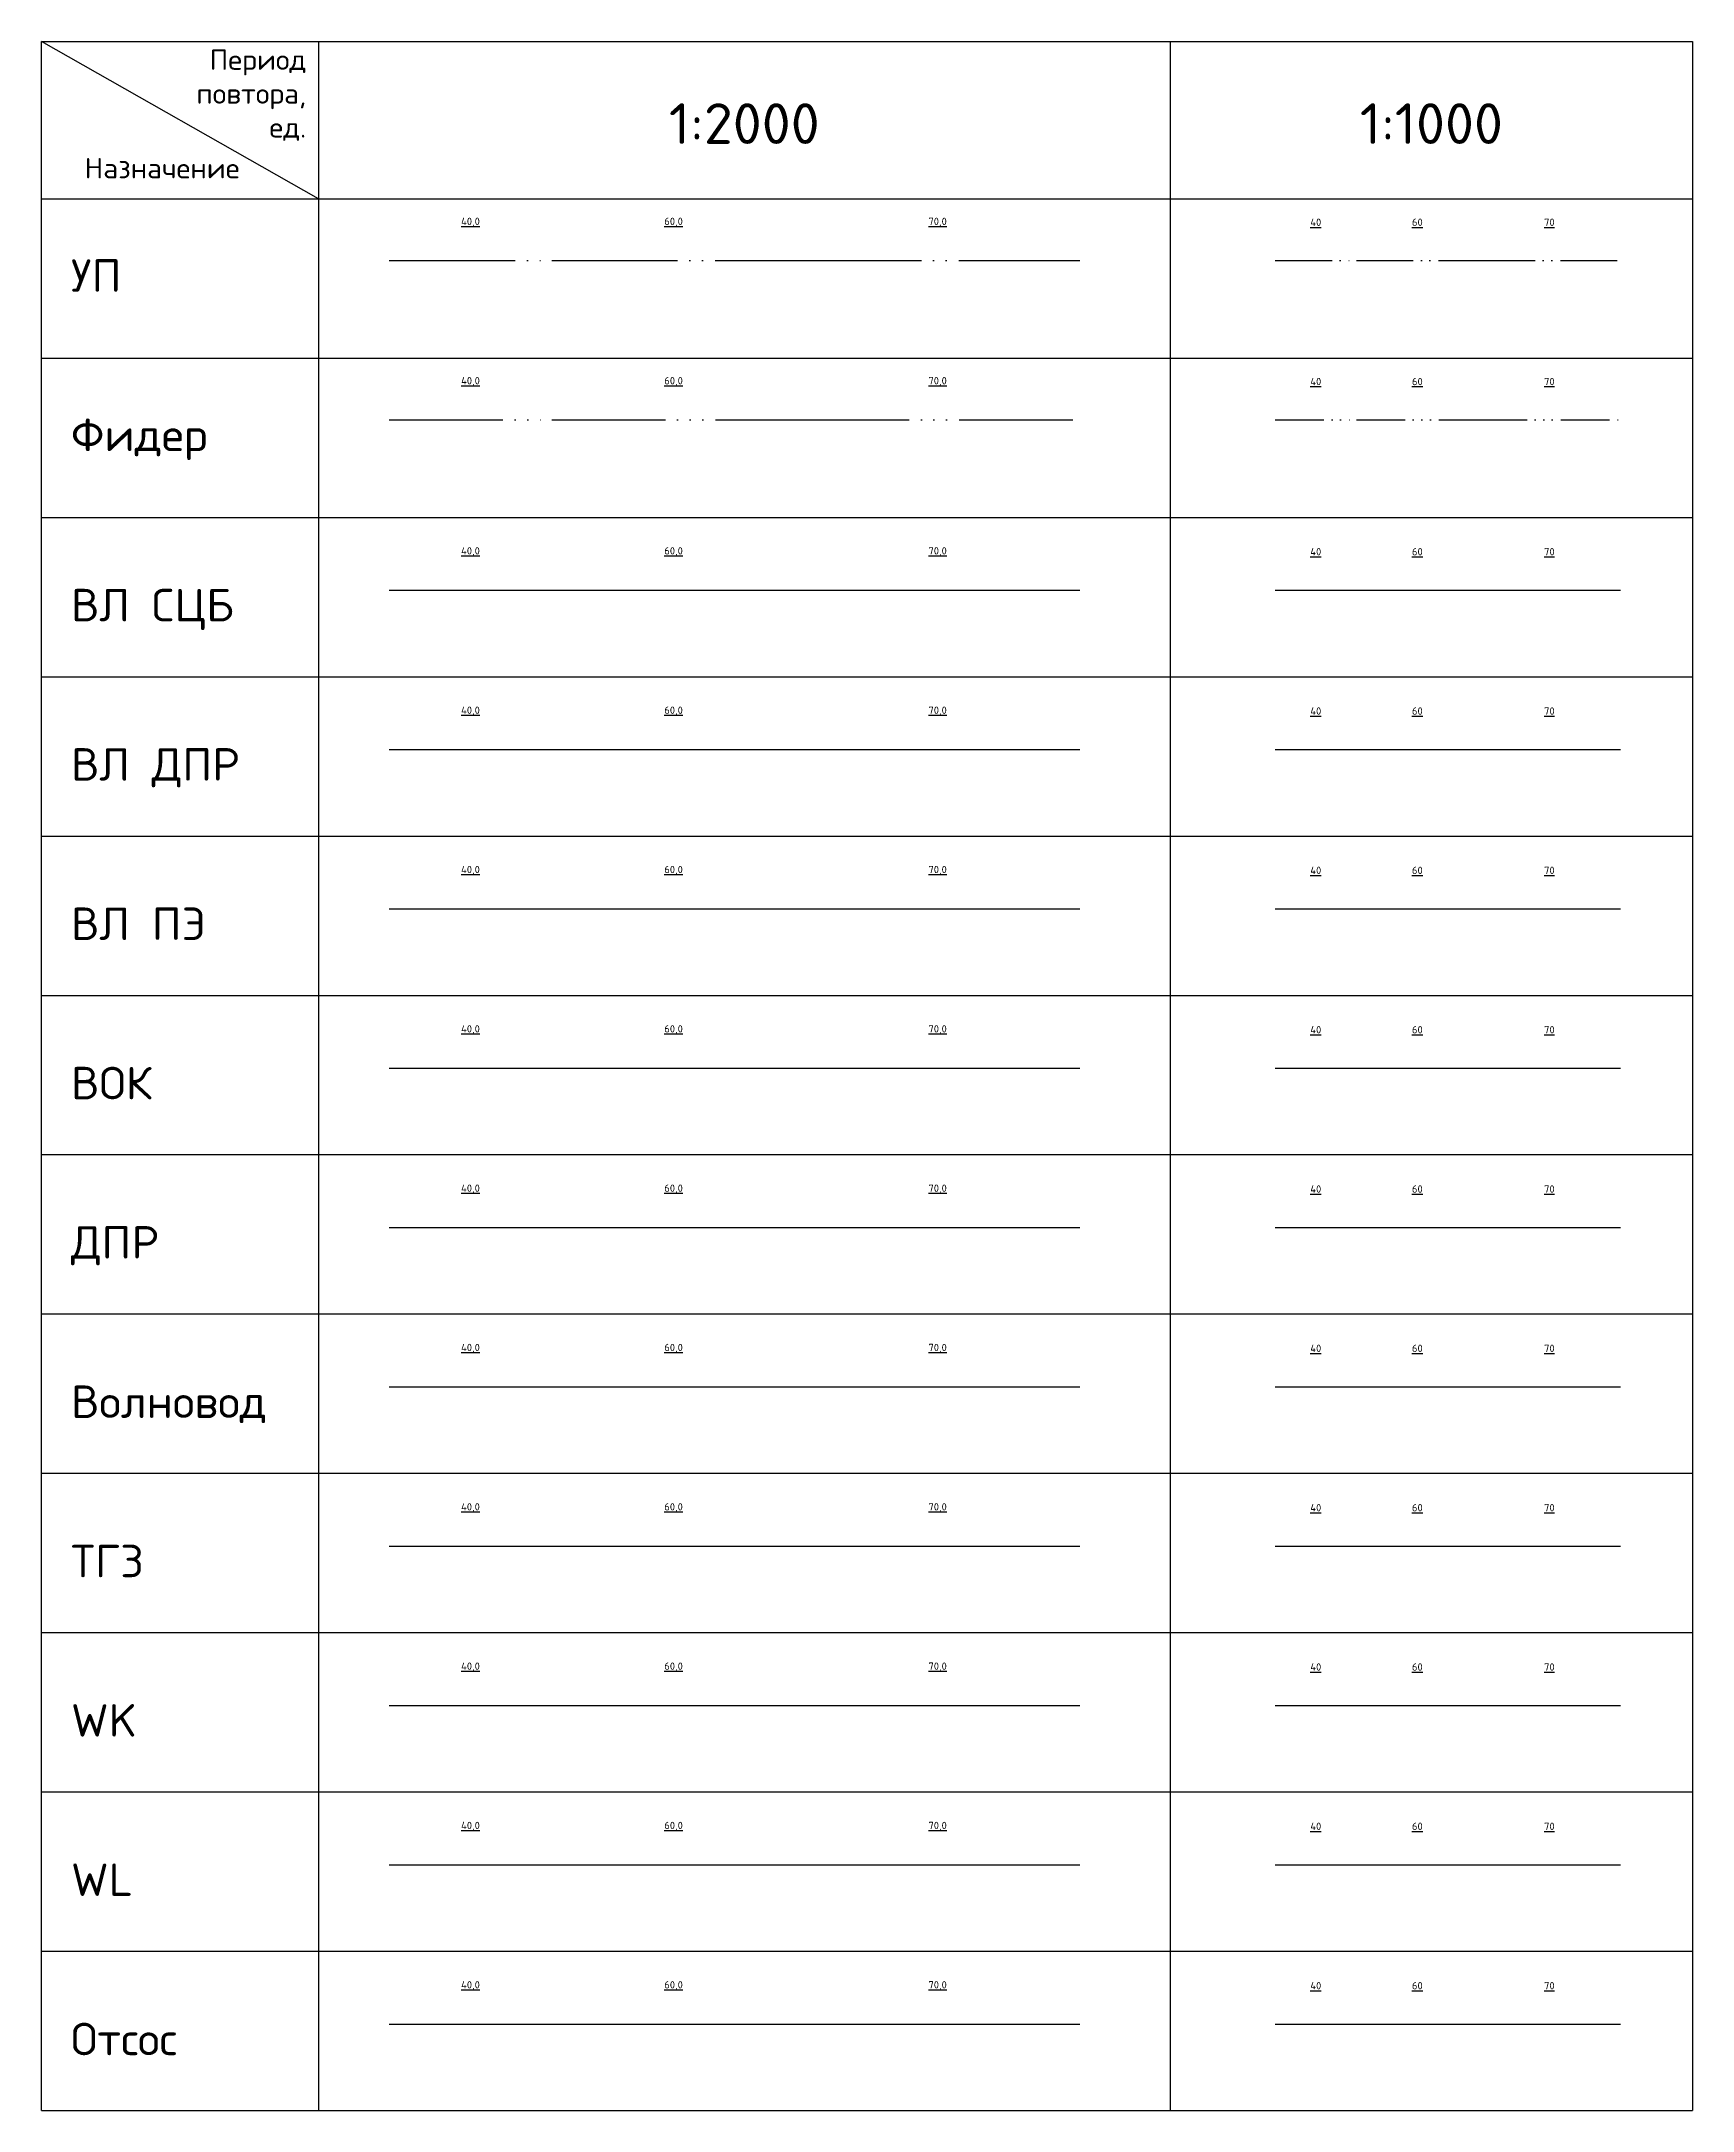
# Model space of a CAD drawing. Header units: metres. Extents: x 7125 to 11673, y -5803 to -4152.
# Drawn here: x 7142 to 7549, y -5803 to -5293 of the extents above; entities that cross this region are included whole.
import ezdxf
from ezdxf.enums import TextEntityAlignment as Align

# ---------------------------------------------------------------- set-up
doc = ezdxf.new("R2010")
doc.units = ezdxf.units.M
for name, pattern in [('УП-20', [20, 14, -2, 0, -2, 0, -2]), ('УП-40', [40, 31, -3, 0, -3, 0, -3]), ('Фидер-20', [20, 12, -2, 0, -2, 0, -2, 0, -2]), ('Фидер-40', [40, 28, -3, 0, -3, 0, -3, 0, -3])]:
    doc.linetypes.add(name, pattern=pattern)
doc.layers.get('Defpoints').update_dxf_attribs({"color": 4})
doc.layers.add('N_prolet', color=1, linetype='Continuous')
doc.styles.add('Шаблон', font='simplex.shx')
doc.styles.add('Шаблон 1.8', font='simplex.shx', dxfattribs={"height": 1.8})
doc.linetypes.add('WK-20', pattern='A,16,-1,[6,uks_lt,S=1,R=0,X=0,Y=-0.5],-3', length=20)
doc.linetypes.add('WK-40', pattern='A,36,-1,[6,uks_lt,S=1,R=0,X=0,Y=-0.5],-3', length=40)
doc.linetypes.add('WL ДПР-20', pattern='A,12.5,-1,[2,uks_lt,S=1,R=0,X=0,Y=-0.5],-6.5', length=20)
doc.linetypes.add('WL ДПР-40', pattern='A,32.5,-1,[2,uks_lt,S=1,R=0,X=0,Y=-0.5],-6.5', length=40)
doc.linetypes.add('WL ПЭ-20', pattern='A,13.6,-1,[1,uks_lt,S=1,R=0,X=0,Y=-0.5],-5.4', length=20)
doc.linetypes.add('WL ПЭ-40', pattern='A,33.6,-1,[1,uks_lt,S=1,R=0,X=0,Y=-0.5],-5.4', length=40)
doc.linetypes.add('WL СЦБ-20', pattern='A,12.5,-1,[3,uks_lt,S=1,R=0,X=0,Y=-0.5],-6.5', length=20)
doc.linetypes.add('WL СЦБ-40', pattern='A,32.5,-1,[3,uks_lt,S=1,R=0,X=0,Y=-0.5],-6.5', length=40)
doc.linetypes.add('WL-20', pattern='A,16.2,-1,[10,uks_lt,S=1,R=0,X=0,Y=-0.5],-2.8', length=20)
doc.linetypes.add('WL-40', pattern='A,36.2,-1,[10,uks_lt,S=1,R=0,X=0,Y=-0.5],-2.8', length=40)
doc.linetypes.add('ВОК-20', pattern='A,15.5,-1,[4,uks_lt,S=1,R=0,X=0,Y=-0.5],-3.5', length=20)
doc.linetypes.add('ВОК-40', pattern='A,35.5,-1,[4,uks_lt,S=1,R=0,X=0,Y=-0.5],-3.5', length=40)
doc.linetypes.add('Волновод-20', pattern='A,16.5,-1,[7,uks_lt,S=1.5,R=0,X=0,Y=-0.26],-2.5', length=20)
doc.linetypes.add('Волновод-40', pattern='A,36.5,-1,[7,uks_lt,S=1.5,R=0,X=0,Y=-0.26],-2.5', length=40)
doc.linetypes.add('ДПР-20', pattern='A,17,-1,[5,uks_lt,S=1,R=0,X=0,Y=-0.5],-2', length=20)
doc.linetypes.add('ДПР-40', pattern='A,37,-1,[5,uks_lt,S=1,R=0,X=0,Y=-0.5],-2', length=40)
doc.linetypes.add('Отсос-20', pattern='A,16.3,-1.7,[9,uks_lt,S=1.5,R=0,X=0,Y=-0.75],-2', length=20)
doc.linetypes.add('Отсос-40', pattern='A,36.3,-1.7,[9,uks_lt,S=1.5,R=0,X=0,Y=-0.75],-2', length=40)
doc.linetypes.add('ТГЗ-20', pattern='A,17.2,-1,[8,uks_lt,S=1,R=0,X=0,Y=-0.5],-1.8', length=20)
doc.linetypes.add('ТГЗ-40', pattern='A,37.2,-1,[8,uks_lt,S=1,R=0,X=0,Y=-0.5],-1.8', length=40)
doc.dimstyles.new('МЕЖДУ_ОПОРАМИ', dxfattribs={"dimtxt": 1.8, "dimasz": 3, "dimexe": 0.18, "dimexo": 0.0625, "dimgap": 0.09, "dimtad": 0, "dimtih": 1, "dimtoh": 1, "dimdec": 0, "dimlfac": 2, "dimzin": 0, "dimtxsty": 'Шаблон 1.8', "dimblk": 'NONE', "dimcen": 0.09, "dimse1": 1, "dimse2": 1, "dimsd1": 1, "dimsd2": 1, "dimclrd": 256, "dimclre": 256, "dimclrt": 256, "dimadec": 1, "dimazin": 0, "dimtfac": 1, "dimtdec": 0, "dimtofl": 0, "dimtmove": 0, "dimatfit": 3, "dimldrblk": 'NONE', "dimfxl": 0.18, "dimtolj": 1, "dimtzin": 0, "dimlwe": -1, "dimarcsym": 0})
doc.dimstyles.new('МЕЖДУ_ОПОРАМИ 1-1000', dxfattribs={"dimtxt": 1.8, "dimasz": 3, "dimexe": 0.18, "dimexo": 0.0625, "dimgap": 0.09, "dimtad": 0, "dimdec": 1, "dimzin": 0, "dimtxsty": 'Шаблон 1.8', "dimblk": 'NONE', "dimcen": 0.09, "dimse1": 1, "dimse2": 1, "dimsd1": 1, "dimsd2": 1, "dimclrd": 256, "dimclre": 256, "dimclrt": 256, "dimadec": 1, "dimazin": 0, "dimtfac": 1, "dimtdec": 1, "dimtofl": 0, "dimtmove": 0, "dimatfit": 3, "dimldrblk": 'NONE', "dimfxl": 0.18, "dimtolj": 1, "dimtzin": 0, "dimlwe": -1, "dimarcsym": 0})

msp = doc.modelspace()

# ---------------------------------------------------------------- texts
at = {"style": 'Шаблон'}
for s, p in [('1:2000', (7315.359, -5318.367)), ('1:1000', (7484.513, -5318.367))]:
    msp.add_text(s, height=10, dxfattribs=at).set_placement(p, align=Align.CENTER)
for s, p in [('УП', (7149.585, -5354.785)), ('Фидер', (7149.585, -5394.009)), ('ВЛ СЦБ', (7149.585, -5435.904)), ('ВЛ ДПР', (7149.585, -5475.128)), ('ВЛ ПЭ', (7149.585, -5514.351)), ('ВОК', (7149.585, -5553.575)), ('ДПР', (7149.585, -5592.799)), ('Волновод', (7149.585, -5632.023)), ('ТГЗ', (7149.585, -5671.246)), ('WK', (7149.585, -5710.47)), ('WL', (7149.585, -5749.694)), ('Отсос', (7149.585, -5788.917))]:
    msp.add_text(s, height=8, dxfattribs=at).set_placement(p)
at = {"char_height": 5, "style": 'Шаблон'}
for s, insert, width, attachment_point in [('Период\\Pповтора,\\Pед.', (7207.512, -5295.132), 43.32164, 3), ('Назначение', (7172.02, -5321.843), 39.38427, 2)]:
    msp.add_mtext(s, dxfattribs=dict(at, insert=insert, width=width, attachment_point=attachment_point))

# ---------------------------------------------------------------- blocks, each defined once
blk = doc.blocks.new('*D261')
at = {"layer": 'Defpoints', "color": 0, "transparency": 16777216}
for p in [(7327.95, -5376.87), (7267.95, -5392.34), (7327.95, -5392.34)]:
    blk.add_point(p, dxfattribs=at)
at = {"layer": 'N_prolet', "transparency": 16777216, "insert": (7297.95, -5376.87), "char_height": 1.8, "attachment_point": 5, "style": 'Шаблон 1.8'}
blk.add_mtext('\\A1;\\L60,0', dxfattribs=at)
blk = doc.blocks.new('_NONE')
at = {"color": 0, "linetype": 'ByBlock'}
blk.add_circle((0, 0), 0.25, dxfattribs=at)
blk = doc.blocks.new('*D246')
at = {"layer": 'Defpoints', "color": 0, "transparency": 16777216}
for p in [(7397.95, -5376.87), (7327.95, -5392.34), (7397.95, -5392.34)]:
    blk.add_point(p, dxfattribs=at)
at = {"layer": 'N_prolet', "transparency": 16777216, "insert": (7362.95, -5376.87), "char_height": 1.8, "attachment_point": 5, "style": 'Шаблон 1.8'}
blk.add_mtext('\\A1;\\L70,0', dxfattribs=at)
blk = doc.blocks.new('*D247')
at = {"layer": 'Defpoints', "color": 0, "transparency": 16777216}
for p in [(7466.05, -5376.87), (7446.05, -5392.34), (7466.05, -5392.34)]:
    blk.add_point(p, dxfattribs=at)
at = {"layer": 'N_prolet', "transparency": 16777216, "insert": (7456.05, -5376.87), "char_height": 1.8, "attachment_point": 5, "style": 'Шаблон 1.8'}
blk.add_mtext('\\A1;\\L40', dxfattribs=at)
blk = doc.blocks.new('*D248')
at = {"layer": 'Defpoints', "color": 0, "transparency": 16777216}
for p in [(7496.05, -5376.87), (7466.05, -5392.34), (7496.05, -5392.34)]:
    blk.add_point(p, dxfattribs=at)
at = {"layer": 'N_prolet', "transparency": 16777216, "insert": (7481.05, -5376.87), "char_height": 1.8, "attachment_point": 5, "style": 'Шаблон 1.8'}
blk.add_mtext('\\A1;\\L60', dxfattribs=at)
blk = doc.blocks.new('*D249')
at = {"layer": 'Defpoints', "color": 0, "transparency": 16777216}
for p in [(7531.05, -5376.87), (7496.05, -5392.34), (7531.05, -5392.34)]:
    blk.add_point(p, dxfattribs=at)
at = {"layer": 'N_prolet', "transparency": 16777216, "insert": (7513.55, -5376.87), "char_height": 1.8, "attachment_point": 5, "style": 'Шаблон 1.8'}
blk.add_mtext('\\A1;\\L70', dxfattribs=at)
blk = doc.blocks.new('*D235')
at = {"layer": 'Defpoints', "color": 0, "transparency": 16777216}
for p in [(7267.95, -5376.87), (7227.95, -5392.34), (7267.95, -5392.34)]:
    blk.add_point(p, dxfattribs=at)
at = {"layer": 'N_prolet', "transparency": 16777216, "insert": (7247.95, -5376.87), "char_height": 1.8, "attachment_point": 5, "style": 'Шаблон 1.8'}
blk.add_mtext('\\A1;\\L40,0', dxfattribs=at)
blk = doc.blocks.new('*D258')
at = {"layer": 'Defpoints', "color": 0, "transparency": 16777216}
for p in [(7327.95, -5418.76), (7267.95, -5434.23), (7327.95, -5434.23)]:
    blk.add_point(p, dxfattribs=at)
at = {"layer": 'N_prolet', "transparency": 16777216, "insert": (7297.95, -5418.76), "char_height": 1.8, "attachment_point": 5, "style": 'Шаблон 1.8'}
blk.add_mtext('\\A1;\\L60,0', dxfattribs=at)
blk = doc.blocks.new('*D236')
at = {"layer": 'Defpoints', "color": 0, "transparency": 16777216}
for p in [(7397.95, -5418.76), (7327.95, -5434.23), (7397.95, -5434.23)]:
    blk.add_point(p, dxfattribs=at)
at = {"layer": 'N_prolet', "transparency": 16777216, "insert": (7362.95, -5418.76), "char_height": 1.8, "attachment_point": 5, "style": 'Шаблон 1.8'}
blk.add_mtext('\\A1;\\L70,0', dxfattribs=at)
blk = doc.blocks.new('*D237')
at = {"layer": 'Defpoints', "color": 0, "transparency": 16777216}
for p in [(7466.05, -5418.76), (7446.05, -5434.23), (7466.05, -5434.23)]:
    blk.add_point(p, dxfattribs=at)
at = {"layer": 'N_prolet', "transparency": 16777216, "insert": (7456.05, -5418.76), "char_height": 1.8, "attachment_point": 5, "style": 'Шаблон 1.8'}
blk.add_mtext('\\A1;\\L40', dxfattribs=at)
blk = doc.blocks.new('*D238')
at = {"layer": 'Defpoints', "color": 0, "transparency": 16777216}
for p in [(7496.05, -5418.76), (7466.05, -5434.23), (7496.05, -5434.23)]:
    blk.add_point(p, dxfattribs=at)
at = {"layer": 'N_prolet', "transparency": 16777216, "insert": (7481.05, -5418.76), "char_height": 1.8, "attachment_point": 5, "style": 'Шаблон 1.8'}
blk.add_mtext('\\A1;\\L60', dxfattribs=at)
blk = doc.blocks.new('*D239')
at = {"layer": 'Defpoints', "color": 0, "transparency": 16777216}
for p in [(7531.05, -5418.76), (7496.05, -5434.23), (7531.05, -5434.23)]:
    blk.add_point(p, dxfattribs=at)
at = {"layer": 'N_prolet', "transparency": 16777216, "insert": (7513.55, -5418.76), "char_height": 1.8, "attachment_point": 5, "style": 'Шаблон 1.8'}
blk.add_mtext('\\A1;\\L70', dxfattribs=at)
blk = doc.blocks.new('*D240')
at = {"layer": 'Defpoints', "color": 0, "transparency": 16777216}
for p in [(7267.95, -5418.76), (7227.95, -5434.23), (7267.95, -5434.23)]:
    blk.add_point(p, dxfattribs=at)
at = {"layer": 'N_prolet', "transparency": 16777216, "insert": (7247.95, -5418.76), "char_height": 1.8, "attachment_point": 5, "style": 'Шаблон 1.8'}
blk.add_mtext('\\A1;\\L40,0', dxfattribs=at)
blk = doc.blocks.new('*D259')
at = {"layer": 'Defpoints', "color": 0, "transparency": 16777216}
for p in [(7327.95, -5457.99), (7267.95, -5473.45), (7327.95, -5473.45)]:
    blk.add_point(p, dxfattribs=at)
at = {"layer": 'N_prolet', "transparency": 16777216, "insert": (7297.95, -5457.99), "char_height": 1.8, "attachment_point": 5, "style": 'Шаблон 1.8'}
blk.add_mtext('\\A1;\\L60,0', dxfattribs=at)
blk = doc.blocks.new('*D241')
at = {"layer": 'Defpoints', "color": 0, "transparency": 16777216}
for p in [(7397.95, -5457.99), (7327.95, -5473.45), (7397.95, -5473.45)]:
    blk.add_point(p, dxfattribs=at)
at = {"layer": 'N_prolet', "transparency": 16777216, "insert": (7362.95, -5457.99), "char_height": 1.8, "attachment_point": 5, "style": 'Шаблон 1.8'}
blk.add_mtext('\\A1;\\L70,0', dxfattribs=at)
blk = doc.blocks.new('*D242')
at = {"layer": 'Defpoints', "color": 0, "transparency": 16777216}
for p in [(7466.05, -5457.99), (7446.05, -5473.45), (7466.05, -5473.45)]:
    blk.add_point(p, dxfattribs=at)
at = {"layer": 'N_prolet', "transparency": 16777216, "insert": (7456.05, -5457.99), "char_height": 1.8, "attachment_point": 5, "style": 'Шаблон 1.8'}
blk.add_mtext('\\A1;\\L40', dxfattribs=at)
blk = doc.blocks.new('*D243')
at = {"layer": 'Defpoints', "color": 0, "transparency": 16777216}
for p in [(7496.05, -5457.99), (7466.05, -5473.45), (7496.05, -5473.45)]:
    blk.add_point(p, dxfattribs=at)
at = {"layer": 'N_prolet', "transparency": 16777216, "insert": (7481.05, -5457.99), "char_height": 1.8, "attachment_point": 5, "style": 'Шаблон 1.8'}
blk.add_mtext('\\A1;\\L60', dxfattribs=at)
blk = doc.blocks.new('*D244')
at = {"layer": 'Defpoints', "color": 0, "transparency": 16777216}
for p in [(7531.05, -5457.99), (7496.05, -5473.45), (7531.05, -5473.45)]:
    blk.add_point(p, dxfattribs=at)
at = {"layer": 'N_prolet', "transparency": 16777216, "insert": (7513.55, -5457.99), "char_height": 1.8, "attachment_point": 5, "style": 'Шаблон 1.8'}
blk.add_mtext('\\A1;\\L70', dxfattribs=at)
blk = doc.blocks.new('*D245')
at = {"layer": 'Defpoints', "color": 0, "transparency": 16777216}
for p in [(7267.95, -5457.99), (7227.95, -5473.45), (7267.95, -5473.45)]:
    blk.add_point(p, dxfattribs=at)
at = {"layer": 'N_prolet', "transparency": 16777216, "insert": (7247.95, -5457.99), "char_height": 1.8, "attachment_point": 5, "style": 'Шаблон 1.8'}
blk.add_mtext('\\A1;\\L40,0', dxfattribs=at)
blk = doc.blocks.new('*D260')
at = {"layer": 'Defpoints', "color": 0, "transparency": 16777216}
for p in [(7327.95, -5497.21), (7267.95, -5512.68), (7327.95, -5512.68)]:
    blk.add_point(p, dxfattribs=at)
at = {"layer": 'N_prolet', "transparency": 16777216, "insert": (7297.95, -5497.21), "char_height": 1.8, "attachment_point": 5, "style": 'Шаблон 1.8'}
blk.add_mtext('\\A1;\\L60,0', dxfattribs=at)
blk = doc.blocks.new('*D220')
at = {"layer": 'Defpoints', "color": 0, "transparency": 16777216}
for p in [(7397.95, -5497.21), (7327.95, -5512.68), (7397.95, -5512.68)]:
    blk.add_point(p, dxfattribs=at)
at = {"layer": 'N_prolet', "transparency": 16777216, "insert": (7362.95, -5497.21), "char_height": 1.8, "attachment_point": 5, "style": 'Шаблон 1.8'}
blk.add_mtext('\\A1;\\L70,0', dxfattribs=at)
blk = doc.blocks.new('*D221')
at = {"layer": 'Defpoints', "color": 0, "transparency": 16777216}
for p in [(7466.05, -5497.21), (7446.05, -5512.68), (7466.05, -5512.68)]:
    blk.add_point(p, dxfattribs=at)
at = {"layer": 'N_prolet', "transparency": 16777216, "insert": (7456.05, -5497.21), "char_height": 1.8, "attachment_point": 5, "style": 'Шаблон 1.8'}
blk.add_mtext('\\A1;\\L40', dxfattribs=at)
blk = doc.blocks.new('*D222')
at = {"layer": 'Defpoints', "color": 0, "transparency": 16777216}
for p in [(7496.05, -5497.21), (7466.05, -5512.68), (7496.05, -5512.68)]:
    blk.add_point(p, dxfattribs=at)
at = {"layer": 'N_prolet', "transparency": 16777216, "insert": (7481.05, -5497.21), "char_height": 1.8, "attachment_point": 5, "style": 'Шаблон 1.8'}
blk.add_mtext('\\A1;\\L60', dxfattribs=at)
blk = doc.blocks.new('*D223')
at = {"layer": 'Defpoints', "color": 0, "transparency": 16777216}
for p in [(7531.05, -5497.21), (7496.05, -5512.68), (7531.05, -5512.68)]:
    blk.add_point(p, dxfattribs=at)
at = {"layer": 'N_prolet', "transparency": 16777216, "insert": (7513.55, -5497.21), "char_height": 1.8, "attachment_point": 5, "style": 'Шаблон 1.8'}
blk.add_mtext('\\A1;\\L70', dxfattribs=at)
blk = doc.blocks.new('*D224')
at = {"layer": 'Defpoints', "color": 0, "transparency": 16777216}
for p in [(7267.95, -5497.21), (7227.95, -5512.68), (7267.95, -5512.68)]:
    blk.add_point(p, dxfattribs=at)
at = {"layer": 'N_prolet', "transparency": 16777216, "insert": (7247.95, -5497.21), "char_height": 1.8, "attachment_point": 5, "style": 'Шаблон 1.8'}
blk.add_mtext('\\A1;\\L40,0', dxfattribs=at)
blk = doc.blocks.new('*D256')
at = {"layer": 'Defpoints', "color": 0, "transparency": 16777216}
for p in [(7327.95, -5536.44), (7267.95, -5551.9), (7327.95, -5551.9)]:
    blk.add_point(p, dxfattribs=at)
at = {"layer": 'N_prolet', "transparency": 16777216, "insert": (7297.95, -5536.44), "char_height": 1.8, "attachment_point": 5, "style": 'Шаблон 1.8'}
blk.add_mtext('\\A1;\\L60,0', dxfattribs=at)
blk = doc.blocks.new('*D225')
at = {"layer": 'Defpoints', "color": 0, "transparency": 16777216}
for p in [(7397.95, -5536.44), (7327.95, -5551.9), (7397.95, -5551.9)]:
    blk.add_point(p, dxfattribs=at)
at = {"layer": 'N_prolet', "transparency": 16777216, "insert": (7362.95, -5536.44), "char_height": 1.8, "attachment_point": 5, "style": 'Шаблон 1.8'}
blk.add_mtext('\\A1;\\L70,0', dxfattribs=at)
blk = doc.blocks.new('*D226')
at = {"layer": 'Defpoints', "color": 0, "transparency": 16777216}
for p in [(7466.05, -5536.44), (7446.05, -5551.9), (7466.05, -5551.9)]:
    blk.add_point(p, dxfattribs=at)
at = {"layer": 'N_prolet', "transparency": 16777216, "insert": (7456.05, -5536.44), "char_height": 1.8, "attachment_point": 5, "style": 'Шаблон 1.8'}
blk.add_mtext('\\A1;\\L40', dxfattribs=at)
blk = doc.blocks.new('*D227')
at = {"layer": 'Defpoints', "color": 0, "transparency": 16777216}
for p in [(7496.05, -5536.44), (7466.05, -5551.9), (7496.05, -5551.9)]:
    blk.add_point(p, dxfattribs=at)
at = {"layer": 'N_prolet', "transparency": 16777216, "insert": (7481.05, -5536.44), "char_height": 1.8, "attachment_point": 5, "style": 'Шаблон 1.8'}
blk.add_mtext('\\A1;\\L60', dxfattribs=at)
blk = doc.blocks.new('*D228')
at = {"layer": 'Defpoints', "color": 0, "transparency": 16777216}
for p in [(7531.05, -5536.44), (7496.05, -5551.9), (7531.05, -5551.9)]:
    blk.add_point(p, dxfattribs=at)
at = {"layer": 'N_prolet', "transparency": 16777216, "insert": (7513.55, -5536.44), "char_height": 1.8, "attachment_point": 5, "style": 'Шаблон 1.8'}
blk.add_mtext('\\A1;\\L70', dxfattribs=at)
blk = doc.blocks.new('*D229')
at = {"layer": 'Defpoints', "color": 0, "transparency": 16777216}
for p in [(7267.95, -5536.44), (7227.95, -5551.9), (7267.95, -5551.9)]:
    blk.add_point(p, dxfattribs=at)
at = {"layer": 'N_prolet', "transparency": 16777216, "insert": (7247.95, -5536.44), "char_height": 1.8, "attachment_point": 5, "style": 'Шаблон 1.8'}
blk.add_mtext('\\A1;\\L40,0', dxfattribs=at)
blk = doc.blocks.new('*D257')
at = {"layer": 'Defpoints', "color": 0, "transparency": 16777216}
for p in [(7327.95, -5575.66), (7267.95, -5591.13), (7327.95, -5591.13)]:
    blk.add_point(p, dxfattribs=at)
at = {"layer": 'N_prolet', "transparency": 16777216, "insert": (7297.95, -5575.66), "char_height": 1.8, "attachment_point": 5, "style": 'Шаблон 1.8'}
blk.add_mtext('\\A1;\\L60,0', dxfattribs=at)
blk = doc.blocks.new('*D230')
at = {"layer": 'Defpoints', "color": 0, "transparency": 16777216}
for p in [(7397.95, -5575.66), (7327.95, -5591.13), (7397.95, -5591.13)]:
    blk.add_point(p, dxfattribs=at)
at = {"layer": 'N_prolet', "transparency": 16777216, "insert": (7362.95, -5575.66), "char_height": 1.8, "attachment_point": 5, "style": 'Шаблон 1.8'}
blk.add_mtext('\\A1;\\L70,0', dxfattribs=at)
blk = doc.blocks.new('*D231')
at = {"layer": 'Defpoints', "color": 0, "transparency": 16777216}
for p in [(7466.05, -5575.66), (7446.05, -5591.13), (7466.05, -5591.13)]:
    blk.add_point(p, dxfattribs=at)
at = {"layer": 'N_prolet', "transparency": 16777216, "insert": (7456.05, -5575.66), "char_height": 1.8, "attachment_point": 5, "style": 'Шаблон 1.8'}
blk.add_mtext('\\A1;\\L40', dxfattribs=at)
blk = doc.blocks.new('*D232')
at = {"layer": 'Defpoints', "color": 0, "transparency": 16777216}
for p in [(7496.05, -5575.66), (7466.05, -5591.13), (7496.05, -5591.13)]:
    blk.add_point(p, dxfattribs=at)
at = {"layer": 'N_prolet', "transparency": 16777216, "insert": (7481.05, -5575.66), "char_height": 1.8, "attachment_point": 5, "style": 'Шаблон 1.8'}
blk.add_mtext('\\A1;\\L60', dxfattribs=at)
blk = doc.blocks.new('*D233')
at = {"layer": 'Defpoints', "color": 0, "transparency": 16777216}
for p in [(7531.05, -5575.66), (7496.05, -5591.13), (7531.05, -5591.13)]:
    blk.add_point(p, dxfattribs=at)
at = {"layer": 'N_prolet', "transparency": 16777216, "insert": (7513.55, -5575.66), "char_height": 1.8, "attachment_point": 5, "style": 'Шаблон 1.8'}
blk.add_mtext('\\A1;\\L70', dxfattribs=at)
blk = doc.blocks.new('*D234')
at = {"layer": 'Defpoints', "color": 0, "transparency": 16777216}
for p in [(7267.95, -5575.66), (7227.95, -5591.13), (7267.95, -5591.13)]:
    blk.add_point(p, dxfattribs=at)
at = {"layer": 'N_prolet', "transparency": 16777216, "insert": (7247.95, -5575.66), "char_height": 1.8, "attachment_point": 5, "style": 'Шаблон 1.8'}
blk.add_mtext('\\A1;\\L40,0', dxfattribs=at)
blk = doc.blocks.new('*D253')
at = {"layer": 'Defpoints', "color": 0, "transparency": 16777216}
for p in [(7327.95, -5614.88), (7267.95, -5630.35), (7327.95, -5630.35)]:
    blk.add_point(p, dxfattribs=at)
at = {"layer": 'N_prolet', "transparency": 16777216, "insert": (7297.95, -5614.88), "char_height": 1.8, "attachment_point": 5, "style": 'Шаблон 1.8'}
blk.add_mtext('\\A1;\\L60,0', dxfattribs=at)
blk = doc.blocks.new('*D205')
at = {"layer": 'Defpoints', "color": 0, "transparency": 16777216}
for p in [(7397.95, -5614.88), (7327.95, -5630.35), (7397.95, -5630.35)]:
    blk.add_point(p, dxfattribs=at)
at = {"layer": 'N_prolet', "transparency": 16777216, "insert": (7362.95, -5614.88), "char_height": 1.8, "attachment_point": 5, "style": 'Шаблон 1.8'}
blk.add_mtext('\\A1;\\L70,0', dxfattribs=at)
blk = doc.blocks.new('*D206')
at = {"layer": 'Defpoints', "color": 0, "transparency": 16777216}
for p in [(7466.05, -5614.88), (7446.05, -5630.35), (7466.05, -5630.35)]:
    blk.add_point(p, dxfattribs=at)
at = {"layer": 'N_prolet', "transparency": 16777216, "insert": (7456.05, -5614.88), "char_height": 1.8, "attachment_point": 5, "style": 'Шаблон 1.8'}
blk.add_mtext('\\A1;\\L40', dxfattribs=at)
blk = doc.blocks.new('*D207')
at = {"layer": 'Defpoints', "color": 0, "transparency": 16777216}
for p in [(7496.05, -5614.88), (7466.05, -5630.35), (7496.05, -5630.35)]:
    blk.add_point(p, dxfattribs=at)
at = {"layer": 'N_prolet', "transparency": 16777216, "insert": (7481.05, -5614.88), "char_height": 1.8, "attachment_point": 5, "style": 'Шаблон 1.8'}
blk.add_mtext('\\A1;\\L60', dxfattribs=at)
blk = doc.blocks.new('*D208')
at = {"layer": 'Defpoints', "color": 0, "transparency": 16777216}
for p in [(7531.05, -5614.88), (7496.05, -5630.35), (7531.05, -5630.35)]:
    blk.add_point(p, dxfattribs=at)
at = {"layer": 'N_prolet', "transparency": 16777216, "insert": (7513.55, -5614.88), "char_height": 1.8, "attachment_point": 5, "style": 'Шаблон 1.8'}
blk.add_mtext('\\A1;\\L70', dxfattribs=at)
blk = doc.blocks.new('*D209')
at = {"layer": 'Defpoints', "color": 0, "transparency": 16777216}
for p in [(7267.95, -5614.88), (7227.95, -5630.35), (7267.95, -5630.35)]:
    blk.add_point(p, dxfattribs=at)
at = {"layer": 'N_prolet', "transparency": 16777216, "insert": (7247.95, -5614.88), "char_height": 1.8, "attachment_point": 5, "style": 'Шаблон 1.8'}
blk.add_mtext('\\A1;\\L40,0', dxfattribs=at)
blk = doc.blocks.new('*D254')
at = {"layer": 'Defpoints', "color": 0, "transparency": 16777216}
for p in [(7327.95, -5654.11), (7267.95, -5669.57), (7327.95, -5669.57)]:
    blk.add_point(p, dxfattribs=at)
at = {"layer": 'N_prolet', "transparency": 16777216, "insert": (7297.95, -5654.11), "char_height": 1.8, "attachment_point": 5, "style": 'Шаблон 1.8'}
blk.add_mtext('\\A1;\\L60,0', dxfattribs=at)
blk = doc.blocks.new('*D210')
at = {"layer": 'Defpoints', "color": 0, "transparency": 16777216}
for p in [(7397.95, -5654.11), (7327.95, -5669.57), (7397.95, -5669.57)]:
    blk.add_point(p, dxfattribs=at)
at = {"layer": 'N_prolet', "transparency": 16777216, "insert": (7362.95, -5654.11), "char_height": 1.8, "attachment_point": 5, "style": 'Шаблон 1.8'}
blk.add_mtext('\\A1;\\L70,0', dxfattribs=at)
blk = doc.blocks.new('*D211')
at = {"layer": 'Defpoints', "color": 0, "transparency": 16777216}
for p in [(7466.05, -5654.11), (7446.05, -5669.57), (7466.05, -5669.57)]:
    blk.add_point(p, dxfattribs=at)
at = {"layer": 'N_prolet', "transparency": 16777216, "insert": (7456.05, -5654.11), "char_height": 1.8, "attachment_point": 5, "style": 'Шаблон 1.8'}
blk.add_mtext('\\A1;\\L40', dxfattribs=at)
blk = doc.blocks.new('*D212')
at = {"layer": 'Defpoints', "color": 0, "transparency": 16777216}
for p in [(7496.05, -5654.11), (7466.05, -5669.57), (7496.05, -5669.57)]:
    blk.add_point(p, dxfattribs=at)
at = {"layer": 'N_prolet', "transparency": 16777216, "insert": (7481.05, -5654.11), "char_height": 1.8, "attachment_point": 5, "style": 'Шаблон 1.8'}
blk.add_mtext('\\A1;\\L60', dxfattribs=at)
blk = doc.blocks.new('*D213')
at = {"layer": 'Defpoints', "color": 0, "transparency": 16777216}
for p in [(7531.05, -5654.11), (7496.05, -5669.57), (7531.05, -5669.57)]:
    blk.add_point(p, dxfattribs=at)
at = {"layer": 'N_prolet', "transparency": 16777216, "insert": (7513.55, -5654.11), "char_height": 1.8, "attachment_point": 5, "style": 'Шаблон 1.8'}
blk.add_mtext('\\A1;\\L70', dxfattribs=at)
blk = doc.blocks.new('*D214')
at = {"layer": 'Defpoints', "color": 0, "transparency": 16777216}
for p in [(7267.95, -5654.11), (7227.95, -5669.57), (7267.95, -5669.57)]:
    blk.add_point(p, dxfattribs=at)
at = {"layer": 'N_prolet', "transparency": 16777216, "insert": (7247.95, -5654.11), "char_height": 1.8, "attachment_point": 5, "style": 'Шаблон 1.8'}
blk.add_mtext('\\A1;\\L40,0', dxfattribs=at)
blk = doc.blocks.new('*D255')
at = {"layer": 'Defpoints', "color": 0, "transparency": 16777216}
for p in [(7327.95, -5693.33), (7267.95, -5708.8), (7327.95, -5708.8)]:
    blk.add_point(p, dxfattribs=at)
at = {"layer": 'N_prolet', "transparency": 16777216, "insert": (7297.95, -5693.33), "char_height": 1.8, "attachment_point": 5, "style": 'Шаблон 1.8'}
blk.add_mtext('\\A1;\\L60,0', dxfattribs=at)
blk = doc.blocks.new('*D215')
at = {"layer": 'Defpoints', "color": 0, "transparency": 16777216}
for p in [(7397.95, -5693.33), (7327.95, -5708.8), (7397.95, -5708.8)]:
    blk.add_point(p, dxfattribs=at)
at = {"layer": 'N_prolet', "transparency": 16777216, "insert": (7362.95, -5693.33), "char_height": 1.8, "attachment_point": 5, "style": 'Шаблон 1.8'}
blk.add_mtext('\\A1;\\L70,0', dxfattribs=at)
blk = doc.blocks.new('*D216')
at = {"layer": 'Defpoints', "color": 0, "transparency": 16777216}
for p in [(7466.05, -5693.33), (7446.05, -5708.8), (7466.05, -5708.8)]:
    blk.add_point(p, dxfattribs=at)
at = {"layer": 'N_prolet', "transparency": 16777216, "insert": (7456.05, -5693.33), "char_height": 1.8, "attachment_point": 5, "style": 'Шаблон 1.8'}
blk.add_mtext('\\A1;\\L40', dxfattribs=at)
blk = doc.blocks.new('*D217')
at = {"layer": 'Defpoints', "color": 0, "transparency": 16777216}
for p in [(7496.05, -5693.33), (7466.05, -5708.8), (7496.05, -5708.8)]:
    blk.add_point(p, dxfattribs=at)
at = {"layer": 'N_prolet', "transparency": 16777216, "insert": (7481.05, -5693.33), "char_height": 1.8, "attachment_point": 5, "style": 'Шаблон 1.8'}
blk.add_mtext('\\A1;\\L60', dxfattribs=at)
blk = doc.blocks.new('*D218')
at = {"layer": 'Defpoints', "color": 0, "transparency": 16777216}
for p in [(7531.05, -5693.33), (7496.05, -5708.8), (7531.05, -5708.8)]:
    blk.add_point(p, dxfattribs=at)
at = {"layer": 'N_prolet', "transparency": 16777216, "insert": (7513.55, -5693.33), "char_height": 1.8, "attachment_point": 5, "style": 'Шаблон 1.8'}
blk.add_mtext('\\A1;\\L70', dxfattribs=at)
blk = doc.blocks.new('*D219')
at = {"layer": 'Defpoints', "color": 0, "transparency": 16777216}
for p in [(7267.95, -5693.33), (7227.95, -5708.8), (7267.95, -5708.8)]:
    blk.add_point(p, dxfattribs=at)
at = {"layer": 'N_prolet', "transparency": 16777216, "insert": (7247.95, -5693.33), "char_height": 1.8, "attachment_point": 5, "style": 'Шаблон 1.8'}
blk.add_mtext('\\A1;\\L40,0', dxfattribs=at)
blk = doc.blocks.new('*D250')
at = {"layer": 'Defpoints', "color": 0, "transparency": 16777216}
for p in [(7327.95, -5771.78), (7267.95, -5787.24), (7327.95, -5787.24)]:
    blk.add_point(p, dxfattribs=at)
at = {"layer": 'N_prolet', "transparency": 16777216, "insert": (7297.95, -5771.78), "char_height": 1.8, "attachment_point": 5, "style": 'Шаблон 1.8'}
blk.add_mtext('\\A1;\\L60,0', dxfattribs=at)
blk = doc.blocks.new('*D190')
at = {"layer": 'Defpoints', "color": 0, "transparency": 16777216}
for p in [(7397.95, -5771.78), (7327.95, -5787.24), (7397.95, -5787.24)]:
    blk.add_point(p, dxfattribs=at)
at = {"layer": 'N_prolet', "transparency": 16777216, "insert": (7362.95, -5771.78), "char_height": 1.8, "attachment_point": 5, "style": 'Шаблон 1.8'}
blk.add_mtext('\\A1;\\L70,0', dxfattribs=at)
blk = doc.blocks.new('*D191')
at = {"layer": 'Defpoints', "color": 0, "transparency": 16777216}
for p in [(7466.05, -5771.78), (7446.05, -5787.24), (7466.05, -5787.24)]:
    blk.add_point(p, dxfattribs=at)
at = {"layer": 'N_prolet', "transparency": 16777216, "insert": (7456.05, -5771.78), "char_height": 1.8, "attachment_point": 5, "style": 'Шаблон 1.8'}
blk.add_mtext('\\A1;\\L40', dxfattribs=at)
blk = doc.blocks.new('*D192')
at = {"layer": 'Defpoints', "color": 0, "transparency": 16777216}
for p in [(7496.05, -5771.78), (7466.05, -5787.24), (7496.05, -5787.24)]:
    blk.add_point(p, dxfattribs=at)
at = {"layer": 'N_prolet', "transparency": 16777216, "insert": (7481.05, -5771.78), "char_height": 1.8, "attachment_point": 5, "style": 'Шаблон 1.8'}
blk.add_mtext('\\A1;\\L60', dxfattribs=at)
blk = doc.blocks.new('*D193')
at = {"layer": 'Defpoints', "color": 0, "transparency": 16777216}
for p in [(7531.05, -5771.78), (7496.05, -5787.24), (7531.05, -5787.24)]:
    blk.add_point(p, dxfattribs=at)
at = {"layer": 'N_prolet', "transparency": 16777216, "insert": (7513.55, -5771.78), "char_height": 1.8, "attachment_point": 5, "style": 'Шаблон 1.8'}
blk.add_mtext('\\A1;\\L70', dxfattribs=at)
blk = doc.blocks.new('*D194')
at = {"layer": 'Defpoints', "color": 0, "transparency": 16777216}
for p in [(7267.95, -5771.78), (7227.95, -5787.24), (7267.95, -5787.24)]:
    blk.add_point(p, dxfattribs=at)
at = {"layer": 'N_prolet', "transparency": 16777216, "insert": (7247.95, -5771.78), "char_height": 1.8, "attachment_point": 5, "style": 'Шаблон 1.8'}
blk.add_mtext('\\A1;\\L40,0', dxfattribs=at)
blk = doc.blocks.new('*D251')
at = {"layer": 'Defpoints', "color": 0, "transparency": 16777216}
for p in [(7327.95, -5337.65), (7267.95, -5353.11), (7327.95, -5353.11)]:
    blk.add_point(p, dxfattribs=at)
at = {"layer": 'N_prolet', "transparency": 16777216, "insert": (7297.95, -5337.65), "char_height": 1.8, "attachment_point": 5, "style": 'Шаблон 1.8'}
blk.add_mtext('\\A1;\\L60,0', dxfattribs=at)
blk = doc.blocks.new('*D195')
at = {"layer": 'Defpoints', "color": 0, "transparency": 16777216}
for p in [(7397.95, -5337.65), (7327.95, -5353.11), (7397.95, -5353.11)]:
    blk.add_point(p, dxfattribs=at)
at = {"layer": 'N_prolet', "transparency": 16777216, "insert": (7362.95, -5337.65), "char_height": 1.8, "attachment_point": 5, "style": 'Шаблон 1.8'}
blk.add_mtext('\\A1;\\L70,0', dxfattribs=at)
blk = doc.blocks.new('*D196')
at = {"layer": 'Defpoints', "color": 0, "transparency": 16777216}
for p in [(7466.05, -5337.65), (7446.05, -5353.11), (7466.05, -5353.11)]:
    blk.add_point(p, dxfattribs=at)
at = {"layer": 'N_prolet', "transparency": 16777216, "insert": (7456.05, -5337.65), "char_height": 1.8, "attachment_point": 5, "style": 'Шаблон 1.8'}
blk.add_mtext('\\A1;\\L40', dxfattribs=at)
blk = doc.blocks.new('*D197')
at = {"layer": 'Defpoints', "color": 0, "transparency": 16777216}
for p in [(7496.05, -5337.65), (7466.05, -5353.11), (7496.05, -5353.11)]:
    blk.add_point(p, dxfattribs=at)
at = {"layer": 'N_prolet', "transparency": 16777216, "insert": (7481.05, -5337.65), "char_height": 1.8, "attachment_point": 5, "style": 'Шаблон 1.8'}
blk.add_mtext('\\A1;\\L60', dxfattribs=at)
blk = doc.blocks.new('*D198')
at = {"layer": 'Defpoints', "color": 0, "transparency": 16777216}
for p in [(7531.05, -5337.65), (7496.05, -5353.11), (7531.05, -5353.11)]:
    blk.add_point(p, dxfattribs=at)
at = {"layer": 'N_prolet', "transparency": 16777216, "insert": (7513.55, -5337.65), "char_height": 1.8, "attachment_point": 5, "style": 'Шаблон 1.8'}
blk.add_mtext('\\A1;\\L70', dxfattribs=at)
blk = doc.blocks.new('*D199')
at = {"layer": 'Defpoints', "color": 0, "transparency": 16777216}
for p in [(7267.95, -5337.65), (7227.95, -5353.11), (7267.95, -5353.11)]:
    blk.add_point(p, dxfattribs=at)
at = {"layer": 'N_prolet', "transparency": 16777216, "insert": (7247.95, -5337.65), "char_height": 1.8, "attachment_point": 5, "style": 'Шаблон 1.8'}
blk.add_mtext('\\A1;\\L40,0', dxfattribs=at)
blk = doc.blocks.new('*D252')
at = {"layer": 'Defpoints', "color": 0, "transparency": 16777216}
for p in [(7327.95, -5732.55), (7267.95, -5748.02), (7327.95, -5748.02)]:
    blk.add_point(p, dxfattribs=at)
at = {"layer": 'N_prolet', "transparency": 16777216, "insert": (7297.95, -5732.55), "char_height": 1.8, "attachment_point": 5, "style": 'Шаблон 1.8'}
blk.add_mtext('\\A1;\\L60,0', dxfattribs=at)
blk = doc.blocks.new('*D200')
at = {"layer": 'Defpoints', "color": 0, "transparency": 16777216}
for p in [(7397.95, -5732.55), (7327.95, -5748.02), (7397.95, -5748.02)]:
    blk.add_point(p, dxfattribs=at)
at = {"layer": 'N_prolet', "transparency": 16777216, "insert": (7362.95, -5732.55), "char_height": 1.8, "attachment_point": 5, "style": 'Шаблон 1.8'}
blk.add_mtext('\\A1;\\L70,0', dxfattribs=at)
blk = doc.blocks.new('*D201')
at = {"layer": 'Defpoints', "color": 0, "transparency": 16777216}
for p in [(7466.05, -5732.55), (7446.05, -5748.02), (7466.05, -5748.02)]:
    blk.add_point(p, dxfattribs=at)
at = {"layer": 'N_prolet', "transparency": 16777216, "insert": (7456.05, -5732.55), "char_height": 1.8, "attachment_point": 5, "style": 'Шаблон 1.8'}
blk.add_mtext('\\A1;\\L40', dxfattribs=at)
blk = doc.blocks.new('*D202')
at = {"layer": 'Defpoints', "color": 0, "transparency": 16777216}
for p in [(7496.05, -5732.55), (7466.05, -5748.02), (7496.05, -5748.02)]:
    blk.add_point(p, dxfattribs=at)
at = {"layer": 'N_prolet', "transparency": 16777216, "insert": (7481.05, -5732.55), "char_height": 1.8, "attachment_point": 5, "style": 'Шаблон 1.8'}
blk.add_mtext('\\A1;\\L60', dxfattribs=at)
blk = doc.blocks.new('*D203')
at = {"layer": 'Defpoints', "color": 0, "transparency": 16777216}
for p in [(7531.05, -5732.55), (7496.05, -5748.02), (7531.05, -5748.02)]:
    blk.add_point(p, dxfattribs=at)
at = {"layer": 'N_prolet', "transparency": 16777216, "insert": (7513.55, -5732.55), "char_height": 1.8, "attachment_point": 5, "style": 'Шаблон 1.8'}
blk.add_mtext('\\A1;\\L70', dxfattribs=at)
blk = doc.blocks.new('*D204')
at = {"layer": 'Defpoints', "color": 0, "transparency": 16777216}
for p in [(7267.95, -5732.55), (7227.95, -5748.02), (7267.95, -5748.02)]:
    blk.add_point(p, dxfattribs=at)
at = {"layer": 'N_prolet', "transparency": 16777216, "insert": (7247.95, -5732.55), "char_height": 1.8, "attachment_point": 5, "style": 'Шаблон 1.8'}
blk.add_mtext('\\A1;\\L40,0', dxfattribs=at)

# ---------------------------------------------------------------- dimensions: what is measured, and where the dimension line sits
at = {"layer": 'N_prolet'}
for base, p1, p2, picture, middle in [((7267.953, -5337.645), (7227.953, -5353.111), (7267.953, -5353.111), '*D199', (7247.953, -5337.645)), ((7327.953, -5337.645), (7267.953, -5353.111), (7327.953, -5353.111), '*D251', (7297.953, -5337.645)), ((7397.953, -5337.645), (7327.953, -5353.111), (7397.953, -5353.111), '*D195', (7362.953, -5337.645)), ((7267.953, -5376.869), (7227.953, -5392.335), (7267.953, -5392.335), '*D235', (7247.953, -5376.869)), ((7327.953, -5376.869), (7267.953, -5392.335), (7327.953, -5392.335), '*D261', (7297.953, -5376.869)), ((7397.953, -5376.869), (7327.953, -5392.335), (7397.953, -5392.335), '*D246', (7362.953, -5376.869)), ((7267.953, -5418.764), (7227.953, -5434.23), (7267.953, -5434.23), '*D240', (7247.953, -5418.764)), ((7327.953, -5418.764), (7267.953, -5434.23), (7327.953, -5434.23), '*D258', (7297.953, -5418.764)), ((7397.953, -5418.764), (7327.953, -5434.23), (7397.953, -5434.23), '*D236', (7362.953, -5418.764)), ((7267.953, -5457.988), (7227.953, -5473.454), (7267.953, -5473.454), '*D245', (7247.953, -5457.988)), ((7327.953, -5457.988), (7267.953, -5473.454), (7327.953, -5473.454), '*D259', (7297.953, -5457.988)), ((7397.953, -5457.988), (7327.953, -5473.454), (7397.953, -5473.454), '*D241', (7362.953, -5457.988)), ((7267.953, -5497.212), (7227.953, -5512.678), (7267.953, -5512.678), '*D224', (7247.953, -5497.212)), ((7327.953, -5497.212), (7267.953, -5512.678), (7327.953, -5512.678), '*D260', (7297.953, -5497.212)), ((7397.953, -5497.212), (7327.953, -5512.678), (7397.953, -5512.678), '*D220', (7362.953, -5497.212)), ((7267.953, -5536.435), (7227.953, -5551.902), (7267.953, -5551.902), '*D229', (7247.953, -5536.435)), ((7327.953, -5536.435), (7267.953, -5551.902), (7327.953, -5551.902), '*D256', (7297.953, -5536.435)), ((7397.953, -5536.435), (7327.953, -5551.902), (7397.953, -5551.902), '*D225', (7362.953, -5536.435)), ((7267.953, -5575.659), (7227.953, -5591.125), (7267.953, -5591.125), '*D234', (7247.953, -5575.659)), ((7327.953, -5575.659), (7267.953, -5591.125), (7327.953, -5591.125), '*D257', (7297.953, -5575.659)), ((7397.953, -5575.659), (7327.953, -5591.125), (7397.953, -5591.125), '*D230', (7362.953, -5575.659)), ((7267.953, -5614.883), (7227.953, -5630.349), (7267.953, -5630.349), '*D209', (7247.953, -5614.883)), ((7327.953, -5614.883), (7267.953, -5630.349), (7327.953, -5630.349), '*D253', (7297.953, -5614.883)), ((7397.953, -5614.883), (7327.953, -5630.349), (7397.953, -5630.349), '*D205', (7362.953, -5614.883)), ((7267.953, -5654.106), (7227.953, -5669.573), (7267.953, -5669.573), '*D214', (7247.953, -5654.106)), ((7327.953, -5654.106), (7267.953, -5669.573), (7327.953, -5669.573), '*D254', (7297.953, -5654.106)), ((7397.953, -5654.106), (7327.953, -5669.573), (7397.953, -5669.573), '*D210', (7362.953, -5654.106)), ((7267.953, -5693.33), (7227.953, -5708.796), (7267.953, -5708.796), '*D219', (7247.953, -5693.33)), ((7327.953, -5693.33), (7267.953, -5708.796), (7327.953, -5708.796), '*D255', (7297.953, -5693.33)), ((7397.953, -5693.33), (7327.953, -5708.796), (7397.953, -5708.796), '*D215', (7362.953, -5693.33)), ((7267.953, -5732.554), (7227.953, -5748.02), (7267.953, -5748.02), '*D204', (7247.953, -5732.554)), ((7327.953, -5732.554), (7267.953, -5748.02), (7327.953, -5748.02), '*D252', (7297.953, -5732.554)), ((7397.953, -5732.554), (7327.953, -5748.02), (7397.953, -5748.02), '*D200', (7362.953, -5732.554)), ((7267.953, -5771.777), (7227.953, -5787.244), (7267.953, -5787.244), '*D194', (7247.953, -5771.777)), ((7327.953, -5771.777), (7267.953, -5787.244), (7327.953, -5787.244), '*D250', (7297.953, -5771.777)), ((7397.953, -5771.777), (7327.953, -5787.244), (7397.953, -5787.244), '*D190', (7362.953, -5771.777))]:
    dim = msp.add_linear_dim(base=base, p1=p1, p2=p2, text='%%u<>', dimstyle='МЕЖДУ_ОПОРАМИ 1-1000', dxfattribs=at)
    dim.commit()
    dim.dimension.update_dxf_attribs({"geometry": picture, "text_midpoint": middle})
for base, p1, p2, picture, middle in [((7466.055, -5337.645), (7446.055, -5353.111), (7466.055, -5353.111), '*D196', (7456.055, -5337.645)), ((7496.055, -5337.645), (7466.055, -5353.111), (7496.055, -5353.111), '*D197', (7481.055, -5337.645)), ((7531.055, -5337.645), (7496.055, -5353.111), (7531.055, -5353.111), '*D198', (7513.555, -5337.645)), ((7466.055, -5376.869), (7446.055, -5392.335), (7466.055, -5392.335), '*D247', (7456.055, -5376.869)), ((7496.055, -5376.869), (7466.055, -5392.335), (7496.055, -5392.335), '*D248', (7481.055, -5376.869)), ((7531.055, -5376.869), (7496.055, -5392.335), (7531.055, -5392.335), '*D249', (7513.555, -5376.869)), ((7466.055, -5418.764), (7446.055, -5434.23), (7466.055, -5434.23), '*D237', (7456.055, -5418.764)), ((7496.055, -5418.764), (7466.055, -5434.23), (7496.055, -5434.23), '*D238', (7481.055, -5418.764)), ((7531.055, -5418.764), (7496.055, -5434.23), (7531.055, -5434.23), '*D239', (7513.555, -5418.764)), ((7466.055, -5457.988), (7446.055, -5473.454), (7466.055, -5473.454), '*D242', (7456.055, -5457.988)), ((7496.055, -5457.988), (7466.055, -5473.454), (7496.055, -5473.454), '*D243', (7481.055, -5457.988)), ((7531.055, -5457.988), (7496.055, -5473.454), (7531.055, -5473.454), '*D244', (7513.555, -5457.988)), ((7466.055, -5497.212), (7446.055, -5512.678), (7466.055, -5512.678), '*D221', (7456.055, -5497.212)), ((7496.055, -5497.212), (7466.055, -5512.678), (7496.055, -5512.678), '*D222', (7481.055, -5497.212)), ((7531.055, -5497.212), (7496.055, -5512.678), (7531.055, -5512.678), '*D223', (7513.555, -5497.212)), ((7466.055, -5536.435), (7446.055, -5551.902), (7466.055, -5551.902), '*D226', (7456.055, -5536.435)), ((7496.055, -5536.435), (7466.055, -5551.902), (7496.055, -5551.902), '*D227', (7481.055, -5536.435)), ((7531.055, -5536.435), (7496.055, -5551.902), (7531.055, -5551.902), '*D228', (7513.555, -5536.435)), ((7466.055, -5575.659), (7446.055, -5591.125), (7466.055, -5591.125), '*D231', (7456.055, -5575.659)), ((7496.055, -5575.659), (7466.055, -5591.125), (7496.055, -5591.125), '*D232', (7481.055, -5575.659)), ((7531.055, -5575.659), (7496.055, -5591.125), (7531.055, -5591.125), '*D233', (7513.555, -5575.659)), ((7466.055, -5614.883), (7446.055, -5630.349), (7466.055, -5630.349), '*D206', (7456.055, -5614.883)), ((7496.055, -5614.883), (7466.055, -5630.349), (7496.055, -5630.349), '*D207', (7481.055, -5614.883)), ((7531.055, -5614.883), (7496.055, -5630.349), (7531.055, -5630.349), '*D208', (7513.555, -5614.883)), ((7466.055, -5654.106), (7446.055, -5669.573), (7466.055, -5669.573), '*D211', (7456.055, -5654.106)), ((7496.055, -5654.106), (7466.055, -5669.573), (7496.055, -5669.573), '*D212', (7481.055, -5654.106)), ((7531.055, -5654.106), (7496.055, -5669.573), (7531.055, -5669.573), '*D213', (7513.555, -5654.106)), ((7466.055, -5693.33), (7446.055, -5708.796), (7466.055, -5708.796), '*D216', (7456.055, -5693.33)), ((7496.055, -5693.33), (7466.055, -5708.796), (7496.055, -5708.796), '*D217', (7481.055, -5693.33)), ((7531.055, -5693.33), (7496.055, -5708.796), (7531.055, -5708.796), '*D218', (7513.555, -5693.33)), ((7466.055, -5732.554), (7446.055, -5748.02), (7466.055, -5748.02), '*D201', (7456.055, -5732.554)), ((7496.055, -5732.554), (7466.055, -5748.02), (7496.055, -5748.02), '*D202', (7481.055, -5732.554)), ((7531.055, -5732.554), (7496.055, -5748.02), (7531.055, -5748.02), '*D203', (7513.555, -5732.554)), ((7466.055, -5771.777), (7446.055, -5787.244), (7466.055, -5787.244), '*D191', (7456.055, -5771.777)), ((7496.055, -5771.777), (7466.055, -5787.244), (7496.055, -5787.244), '*D192', (7481.055, -5771.777)), ((7531.055, -5771.777), (7496.055, -5787.244), (7531.055, -5787.244), '*D193', (7513.555, -5771.777))]:
    dim = msp.add_linear_dim(base=base, p1=p1, p2=p2, text='%%u<>', dimstyle='МЕЖДУ_ОПОРАМИ', override={"dimlfac": 2}, dxfattribs=at)
    dim.commit()
    dim.dimension.update_dxf_attribs({"geometry": picture, "text_midpoint": middle})

# ---------------------------------------------------------------- linework, layer by layer
for p, q in [((7210.508, -5331.858), (7142.311, -5293.128)), ((7142.311, -5802.543), (7142.311, -5293.128)), ((7142.311, -5293.128), (7548.816, -5293.128)), ((7210.508, -5293.128), (7210.508, -5802.543)), ((7420.209, -5293.128), (7420.209, -5802.543)), ((7548.816, -5293.128), (7548.816, -5802.543)), ((7142.311, -5331.858), (7548.816, -5331.858)), ((7142.311, -5371.082), (7548.816, -5371.082)), ((7142.311, -5410.306), (7548.816, -5410.306)), ((7142.311, -5449.529), (7548.816, -5449.529)), ((7142.311, -5488.753), (7548.816, -5488.753)), ((7142.311, -5527.977), (7548.816, -5527.977)), ((7142.311, -5567.2), (7548.816, -5567.2)), ((7142.311, -5606.424), (7548.816, -5606.424)), ((7142.311, -5645.648), (7548.816, -5645.648)), ((7142.311, -5684.872), (7548.816, -5684.872)), ((7142.311, -5724.095), (7548.816, -5724.095)), ((7142.311, -5763.319), (7548.816, -5763.319)), ((7142.311, -5802.543), (7548.816, -5802.543))]:
    msp.add_line(p, q)
at = {"linetype": 'УП-40'}
msp.add_lwpolyline([(7227.953, -5347.111), (7267.953, -5347.111), (7327.953, -5347.111), (7397.953, -5347.111)], dxfattribs=at)
at = {"linetype": 'УП-20'}
msp.add_lwpolyline([(7446.055, -5347.111), (7466.055, -5347.111), (7496.055, -5347.111), (7531.055, -5347.111)], dxfattribs=at)
at = {"linetype": 'Фидер-40'}
msp.add_lwpolyline([(7227.953, -5386.335), (7267.953, -5386.335), (7327.953, -5386.335), (7397.953, -5386.335)], dxfattribs=at)
at = {"linetype": 'Фидер-20'}
msp.add_lwpolyline([(7446.055, -5386.335), (7466.055, -5386.335), (7496.055, -5386.335), (7531.055, -5386.335)], dxfattribs=at)
at = {"linetype": 'WL СЦБ-40'}
msp.add_lwpolyline([(7227.953, -5428.23), (7267.953, -5428.23), (7327.953, -5428.23), (7397.953, -5428.23)], dxfattribs=at)
at = {"linetype": 'WL СЦБ-20'}
msp.add_lwpolyline([(7446.055, -5428.23), (7466.055, -5428.23), (7496.055, -5428.23), (7531.055, -5428.23)], dxfattribs=at)
at = {"linetype": 'WL ДПР-40'}
msp.add_lwpolyline([(7227.953, -5467.454), (7267.953, -5467.454), (7327.953, -5467.454), (7397.953, -5467.454)], dxfattribs=at)
at = {"linetype": 'WL ДПР-20'}
msp.add_lwpolyline([(7446.055, -5467.454), (7466.055, -5467.454), (7496.055, -5467.454), (7531.055, -5467.454)], dxfattribs=at)
at = {"linetype": 'WL ПЭ-40'}
msp.add_lwpolyline([(7227.953, -5506.678), (7267.953, -5506.678), (7327.953, -5506.678), (7397.953, -5506.678)], dxfattribs=at)
at = {"linetype": 'WL ПЭ-20'}
msp.add_lwpolyline([(7446.055, -5506.678), (7466.055, -5506.678), (7496.055, -5506.678), (7531.055, -5506.678)], dxfattribs=at)
at = {"linetype": 'ВОК-40'}
msp.add_lwpolyline([(7227.953, -5545.902), (7267.953, -5545.902), (7327.953, -5545.902), (7397.953, -5545.902)], dxfattribs=at)
at = {"linetype": 'ВОК-20'}
msp.add_lwpolyline([(7446.055, -5545.902), (7466.055, -5545.902), (7496.055, -5545.902), (7531.055, -5545.902)], dxfattribs=at)
at = {"linetype": 'ДПР-40'}
msp.add_lwpolyline([(7227.953, -5585.125), (7267.953, -5585.125), (7327.953, -5585.125), (7397.953, -5585.125)], dxfattribs=at)
at = {"linetype": 'ДПР-20'}
msp.add_lwpolyline([(7446.055, -5585.125), (7466.055, -5585.125), (7496.055, -5585.125), (7531.055, -5585.125)], dxfattribs=at)
at = {"linetype": 'Волновод-40'}
msp.add_lwpolyline([(7227.953, -5624.349), (7267.953, -5624.349), (7327.953, -5624.349), (7397.953, -5624.349)], dxfattribs=at)
at = {"linetype": 'Волновод-20'}
msp.add_lwpolyline([(7446.055, -5624.349), (7466.055, -5624.349), (7496.055, -5624.349), (7531.055, -5624.349)], dxfattribs=at)
at = {"linetype": 'ТГЗ-40'}
msp.add_lwpolyline([(7227.953, -5663.573), (7267.953, -5663.573), (7327.953, -5663.573), (7397.953, -5663.573)], dxfattribs=at)
at = {"linetype": 'ТГЗ-20'}
msp.add_lwpolyline([(7446.055, -5663.573), (7466.055, -5663.573), (7496.055, -5663.573), (7531.055, -5663.573)], dxfattribs=at)
at = {"linetype": 'WK-40'}
msp.add_lwpolyline([(7227.953, -5702.796), (7267.953, -5702.796), (7327.953, -5702.796), (7397.953, -5702.796)], dxfattribs=at)
at = {"linetype": 'WK-20'}
msp.add_lwpolyline([(7446.055, -5702.796), (7466.055, -5702.796), (7496.055, -5702.796), (7531.055, -5702.796)], dxfattribs=at)
at = {"linetype": 'WL-40'}
msp.add_lwpolyline([(7227.953, -5742.02), (7267.953, -5742.02), (7327.953, -5742.02), (7397.953, -5742.02)], dxfattribs=at)
at = {"linetype": 'WL-20'}
msp.add_lwpolyline([(7446.055, -5742.02), (7466.055, -5742.02), (7496.055, -5742.02), (7531.055, -5742.02)], dxfattribs=at)
at = {"linetype": 'Отсос-40'}
msp.add_lwpolyline([(7227.953, -5781.244), (7267.953, -5781.244), (7327.953, -5781.244), (7397.953, -5781.244)], dxfattribs=at)
at = {"linetype": 'Отсос-20'}
msp.add_lwpolyline([(7446.055, -5781.244), (7466.055, -5781.244), (7496.055, -5781.244), (7531.055, -5781.244)], dxfattribs=at)

msp.set_redraw_order([(e.dxf.handle, doc.entitydb.next_handle()) for e in msp.query("TEXT MTEXT ATTDEF DIMENSION ARC_DIMENSION")])  # texts and dimensions are drawn at this point

doc.saveas('drawing.dxf')
